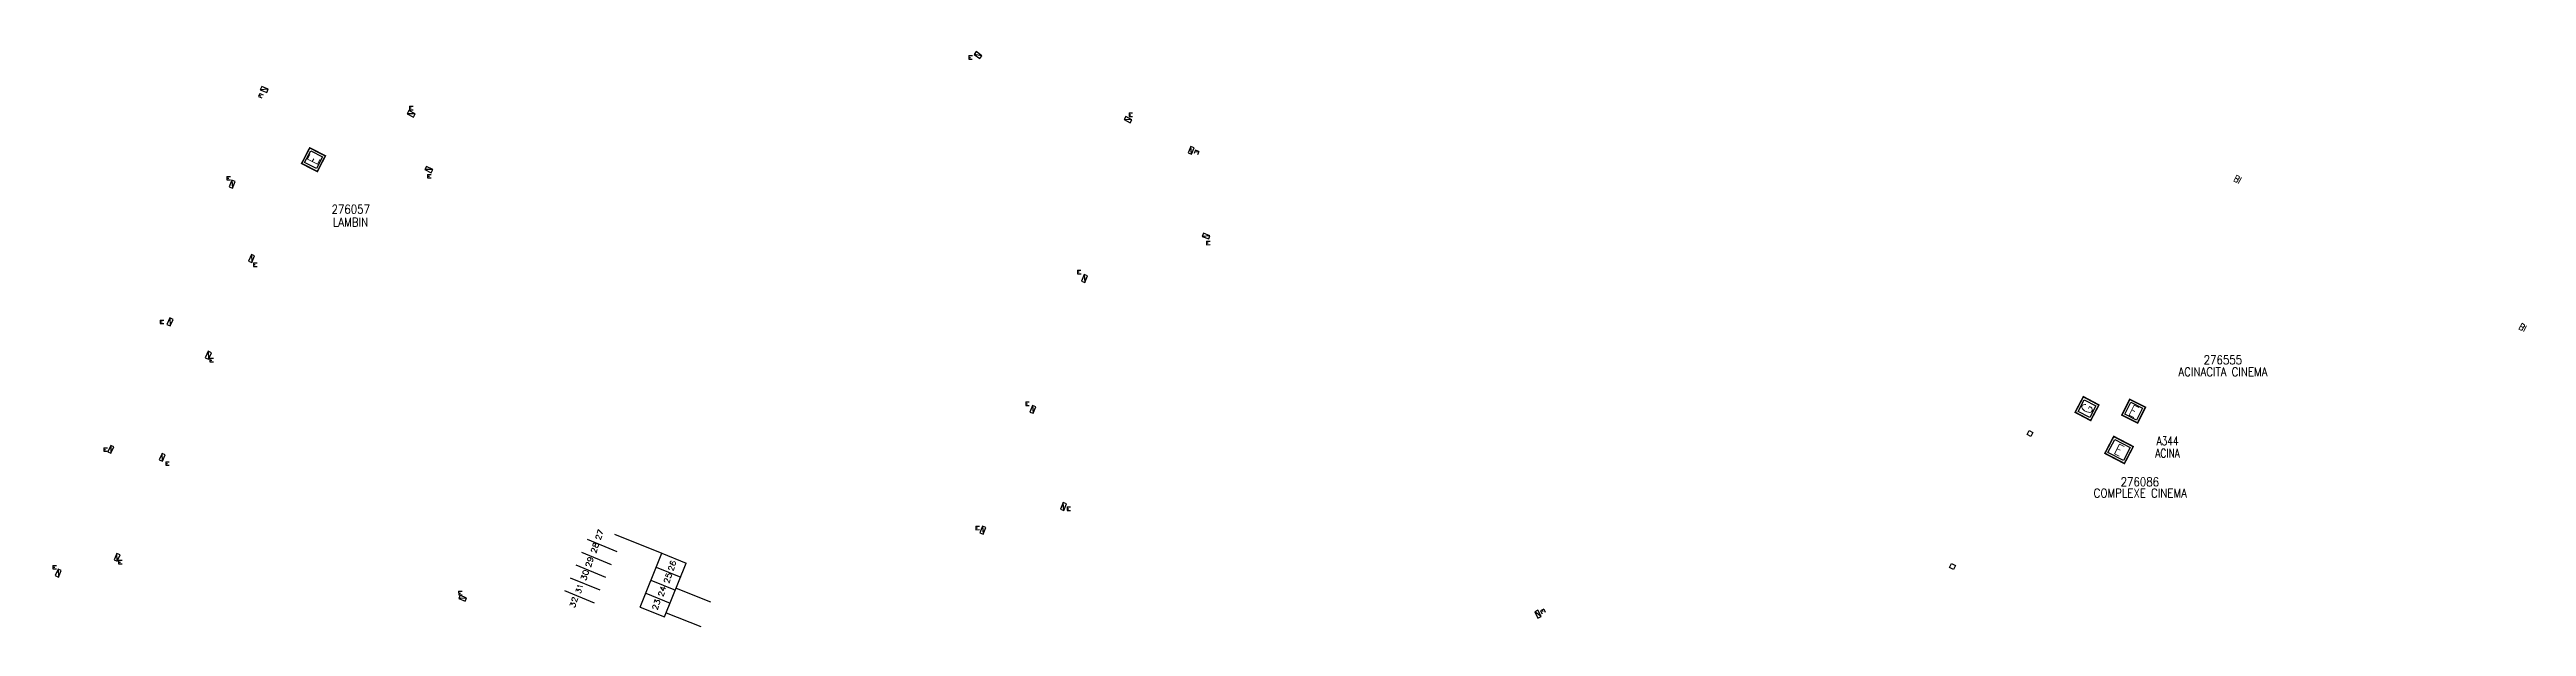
# Model space of a CAD drawing. Header units: millimetres. Extents: x 185009 to 186000, y 127000 to 127985.
# Drawn here: x 185356 to 185919, y 127052 to 127183 of the extents above; entities that cross this region are included whole.
import ezdxf
from ezdxf.enums import TextEntityAlignment as Align

# ---------------------------------------------------------------- set-up
doc = ezdxf.new("R2010")
doc.units = ezdxf.units.MM
doc.layers.get('0').update_dxf_attribs({"linetype": 'CONTINUOUS'})
for name, color, linetype in [('G_210', 7, 'CONTINUOUS'), ('M_200', 7, 'CONTINUOUS'), ('W0071', 7, 'CONTINUOUS'), ('W0103', 7, 'CONTINUOUS'), ('W0420', 7, 'CONTINUOUS'), ('W0430', 7, 'CONTINUOUS'), ('W0991', 7, 'CONTINUOUS')]:
    doc.layers.add(name, color=color, linetype=linetype)
doc.styles.add('M_ROMANS', font='ROMANS.shx', dxfattribs={"width": 0.75})
doc.styles.get("Standard").update_dxf_attribs({"font": 'romans.shx', "width": 0.85})

msp = doc.modelspace()

# ---------------------------------------------------------------- texts
at = {"layer": 'W0991', "color": 252, "width": 0.85}
for p in [(185852.58, 127153.14), (185917.41, 127119.45)]:
    msp.add_text('BI', height=1.5, rotation=332, dxfattribs=at).set_placement(p)
at = {"layer": 'W0991', "color": 252}
for s, width, p, p2 in [('27', 1.122772, (185481.34, 127071.23), (185482.1, 127073.58)), ('29', 1.153961, (185479.08, 127065.03), (185479.84, 127067.38)), ('28', 1.122772, (185480.3, 127068.25), (185481.06, 127070.61)), ('30', 1.122772, (185478.02, 127062.03), (185478.78, 127064.38)), ('25', 1.122772, (185496.89, 127061.36), (185497.65, 127063.71)), ('26', 1.122772, (185497.86, 127064.16), (185498.62, 127066.51)), ('32', 1.122772, (185475.49, 127055.87), (185476.25, 127058.22)), ('23', 1.122772, (185494.26, 127055.32), (185495.02, 127057.68)), ('24', 1.093226, (185495.58, 127058.34), (185496.34, 127060.7))]:
    msp.add_text(s, height=1.25, rotation=72.1312, dxfattribs=dict(at, width=width)).set_placement(p, p2, align=Align.FIT)
msp.add_text('31', height=1.25, rotation=73.1091, dxfattribs=at).set_placement((185476.84, 127059.11))

# ---------------------------------------------------------------- blocks, each defined once
blk = doc.blocks.new('*U73')
at = {"flags": 128}
for points in [[(0.8, 0.8), (-0.8, 0.8)], [(-0.8, 0.8), (-0.8, 0)], [(0.8, 0.8), (-0.8, 0)], [(-0.8, 0), (0.8, 0)], [(0.2, 2.23), (-0.53, 1.9)], [(-0.53, 1.9), (-0.2, 1.17)], [(-0.16, 2.07), (0, 1.7)], [(0.2, 2.23), (0.53, 1.5)], [(0.8, 0), (0.8, 0.8)]]:
    blk.add_lwpolyline(points, dxfattribs=at)
blk = doc.blocks.new('*U95')
at = {"flags": 128}
for points in [[(-1.47, 1.49), (-0.73, 1.81)], [(-1.47, 1.49), (-1.14, 0.76)], [(-1.3, 1.12), (-0.94, 1.28)], [(-1.14, 0.76), (-0.41, 1.08)], [(0.8, 0.8), (-0.8, 0.8)], [(-0.8, 0.8), (-0.8, 0)], [(0.8, 0.8), (-0.8, 0)], [(-0.8, 0), (0.8, 0)], [(0.8, 0), (0.8, 0.8)]]:
    blk.add_lwpolyline(points, dxfattribs=at)
blk = doc.blocks.new('T430')
at = {"flags": 128}
for points in [[(0.8, 0.8), (-0.8, 0.8)], [(-0.8, 0.8), (-0.8, 0)], [(0.8, 0.8), (-0.8, 0)], [(-0.8, 0), (0.8, 0)], [(-0.4, 2.1), (0.4, 2.1)], [(-0.4, 2.1), (-0.4, 1.3)], [(-0.4, 1.7), (0, 1.7)], [(-0.4, 1.3), (0.4, 1.3)], [(0.8, 0), (0.8, 0.8)]]:
    blk.add_lwpolyline(points, dxfattribs=at)
blk = doc.blocks.new('*U117')
at = {"flags": 128}
for points in [[(0.8, 0.8), (-0.8, 0.8)], [(-0.8, 0.8), (-0.8, 0)], [(0.8, 0.8), (-0.8, 0)], [(-0.8, 0), (0.8, 0)], [(1.1, 2.22), (0.37, 1.89)], [(0.37, 1.89), (0.7, 1.16)], [(0.74, 2.06), (0.9, 1.69)], [(0.8, 0), (0.8, 0.8)], [(1.1, 2.22), (1.43, 1.49)]]:
    blk.add_lwpolyline(points, dxfattribs=at)
blk = doc.blocks.new('*U120')
at = {"flags": 128}
for points in [[(0.8, 0.8), (-0.8, 0.8)], [(-0.8, 0.8), (-0.8, 0)], [(0.8, 0.8), (-0.8, 0)], [(-0.8, 0), (0.8, 0)], [(0.49, 0.99), (0.16, 1.72)], [(0.49, 0.99), (1.21, 1.32)], [(0.85, 1.15), (0.69, 1.52)], [(0.8, 0), (0.8, 0.8)], [(1.21, 1.32), (0.88, 2.05)]]:
    blk.add_lwpolyline(points, dxfattribs=at)
blk = doc.blocks.new('*U69')
at = {"flags": 128}
for points in [[(0.8, 0.8), (-0.8, 0.8)], [(-0.8, 0.8), (-0.8, 0)], [(0.8, 0.8), (-0.8, 0)], [(-0.8, 0), (0.8, 0)], [(-0.22, 1.18), (-0.52, 1.92)], [(-0.22, 1.18), (0.52, 1.48)], [(0.15, 1.33), (0, 1.7)], [(0.52, 1.48), (0.22, 2.22)], [(0.8, 0), (0.8, 0.8)]]:
    blk.add_lwpolyline(points, dxfattribs=at)
blk = doc.blocks.new('*U21')
at = {"layer": 'M_200', "color": 0, "linetype": 'Continuous', "const_width": 0.35, "flags": 128}
blk.add_lwpolyline([(5.37, 1.79), (3.58, -1.79), (0, 0), (1.79, 3.58)], close=True, dxfattribs=at)
at = {"layer": 'M_200', "color": 0, "linetype": 'Continuous'}
blk.add_lwpolyline([(2.01, 2.91), (4.7, 1.57), (3.35, -1.12), (0.67, 0.22)], close=True, dxfattribs=at)
at = {"layer": 'M_200', "insert": (2.68, 0.89), "char_height": 2.5, "width": 4, "attachment_point": 5, "rotation": 333.446}
blk.add_mtext('E', dxfattribs=at)
at = {"layer": 'M_200', "color": 0, "linetype": 'Continuous', "width": 0.85}
for tag, p in [('NUM', (2, 17.06)), ('NOM', (2, 10.65))]:
    blk.add_attdef(tag, text='', height=4, dxfattribs=at).set_placement(p, align=Align.MIDDLE)
at = {"layer": 'M_200', "color": 0, "linetype": 'Continuous', "style": 'M_ROMANS', "width": 0.75, "flags": 3}
for tag, p in [('DEF_COUP', (1.87, -5.49)), ('DEF_LEG', (1.87, -2.99)), ('DEF_TYPE', (1.87, -7.99))]:
    blk.add_attdef(tag, text='', height=1.2, dxfattribs=at).set_placement(p, align=Align.MIDDLE)
blk = doc.blocks.new('*U22')
at = {"layer": 'G_210', "color": 0, "linetype": 'Continuous', "const_width": 0.35, "flags": 128}
blk.add_lwpolyline([(-1.66, 5.41), (1.87, 3.53), (0, 0), (-3.53, 1.87)], close=True, dxfattribs=at)
at = {"layer": 'G_210', "color": 0, "linetype": 'Continuous'}
blk.add_lwpolyline([(-2.86, 2.08), (-1.46, 4.73), (1.2, 3.33), (-0.21, 0.68)], close=True, dxfattribs=at)
at = {"layer": 'G_210', "insert": (-0.83, 2.7), "char_height": 2.5, "width": 4, "attachment_point": 5, "rotation": 62.096}
blk.add_mtext('G', dxfattribs=at)
at = {"layer": 'G_210', "color": 0, "linetype": 'Continuous', "width": 0.75}
for tag, height, p in [('NUM', 4, (2, 16)), ('NOM', 4, (2, 11)), ('BCL', 3, (2, 7))]:
    blk.add_attdef(tag, text='', height=height, dxfattribs=at).set_placement(p, align=Align.MIDDLE)
at = {"layer": 'G_210', "color": 0, "linetype": 'Continuous', "width": 0.75, "flags": 3}
for tag, p in [('DEF_COUP', (2.14, -5.61)), ('DEF_LEG', (2.14, -3.11)), ('DEF_TYPE', (2.14, -8.11))]:
    blk.add_attdef(tag, text='', height=1.2, dxfattribs=at).set_placement(p, align=Align.MIDDLE)
blk = doc.blocks.new('*U72')
at = {"flags": 128}
for points in [[(0.8, 0.8), (-0.8, 0.8)], [(-0.8, 0.8), (-0.8, 0)], [(0.8, 0.8), (-0.8, 0)], [(-0.8, 0), (0.8, 0)], [(0.98, 2.52), (0.24, 2.22)], [(0.24, 2.22), (0.53, 1.48)], [(0.61, 2.37), (0.76, 2)], [(0.8, 0), (0.8, 0.8)], [(0.98, 2.52), (1.27, 1.77)]]:
    blk.add_lwpolyline(points, dxfattribs=at)
blk = doc.blocks.new('*U118')
at = {"flags": 128}
for points in [[(-0.33, 1.99), (-1.06, 1.66)], [(-1.06, 1.66), (-0.73, 0.93)], [(0.8, 0.8), (-0.8, 0.8)], [(-0.8, 0.8), (-0.8, 0)], [(0.8, 0.8), (-0.8, 0)], [(-0.8, 0), (0.8, 0)], [(-0.69, 1.83), (-0.53, 1.46)], [(-0.33, 1.99), (0, 1.26)], [(0.8, 0), (0.8, 0.8)]]:
    blk.add_lwpolyline(points, dxfattribs=at)
blk = doc.blocks.new('*U119')
at = {"flags": 128}
for points in [[(0.8, 0.8), (-0.8, 0.8)], [(-0.8, 0.8), (-0.8, 0)], [(0.8, 0.8), (-0.8, 0)], [(-0.8, 0), (0.8, 0)], [(0.59, 1.53), (0.27, 2.26)], [(0.59, 1.53), (1.32, 1.86)], [(0.96, 1.69), (0.79, 2.06)], [(0.8, 0), (0.8, 0.8)], [(1.32, 1.86), (0.99, 2.59)]]:
    blk.add_lwpolyline(points, dxfattribs=at)
blk = doc.blocks.new('*U125')
at = {"flags": 128}
for points in [[(0.8, 0.8), (-0.8, 0.8)], [(-0.8, 0.8), (-0.8, 0)], [(0.8, 0.8), (-0.8, 0)], [(-0.8, 0), (0.8, 0)], [(0.8, 0), (0.8, 0.8)], [(-0.49, -0.22), (-1.21, -0.55)], [(-1.21, -0.55), (-0.88, -1.28)], [(-0.85, -0.39), (-0.68, -0.75)], [(-0.49, -0.22), (-0.15, -0.95)]]:
    blk.add_lwpolyline(points, dxfattribs=at)
blk = doc.blocks.new('*U149')
at = {"layer": 'M_200', "color": 0, "linetype": 'Continuous', "const_width": 0.35, "flags": 128}
blk.add_lwpolyline([(5, 4.34), (5, 0), (0, 0), (0, 4.34)], close=True, dxfattribs=at)
at = {"layer": 'M_200', "color": 0, "linetype": 'Continuous'}
blk.add_lwpolyline([(0.5, 3.84), (4.5, 3.84), (4.5, 0.5), (0.5, 0.5)], close=True, dxfattribs=at)
at = {"layer": 'M_200', "insert": (2.5, 2.17), "char_height": 2.5, "width": 5, "attachment_point": 5}
blk.add_mtext('E', dxfattribs=at)
at = {"layer": 'M_200', "color": 0, "linetype": 'Continuous', "width": 0.85}
for tag, p in [('NUM', (2, 17.06)), ('NOM', (2, 10.65))]:
    blk.add_attdef(tag, text='', height=4, dxfattribs=at).set_placement(p, align=Align.MIDDLE)
at = {"layer": 'M_200', "color": 0, "linetype": 'Continuous', "style": 'M_ROMANS', "width": 0.75, "flags": 3}
for tag, p in [('DEF_COUP', (1.87, -5.49)), ('DEF_LEG', (1.87, -2.99)), ('DEF_TYPE', (1.87, -7.99))]:
    blk.add_attdef(tag, text='', height=1.2, dxfattribs=at).set_placement(p, align=Align.MIDDLE)
blk = doc.blocks.new('*U123')
at = {"flags": 128}
for points in [[(-0.53, 2.59), (-1.26, 2.26)], [(-1.26, 2.26), (-0.94, 1.53)], [(-0.9, 2.42), (-0.73, 2.06)], [(0.8, 0.8), (-0.8, 0.8)], [(-0.8, 0.8), (-0.8, 0)], [(0.8, 0.8), (-0.8, 0)], [(-0.8, 0), (0.8, 0)], [(-0.53, 2.59), (-0.21, 1.86)], [(0.8, 0), (0.8, 0.8)]]:
    blk.add_lwpolyline(points, dxfattribs=at)
blk = doc.blocks.new('*U71')
at = {"flags": 128}
for points in [[(0.8, 0.8), (-0.8, 0.8)], [(-0.8, 0.8), (-0.8, 0)], [(0.8, 0.8), (-0.8, 0)], [(-0.8, 0), (0.8, 0)], [(1.17, 2.59), (0.43, 2.3)], [(0.43, 2.3), (0.72, 1.55)], [(0.8, 2.44), (0.95, 2.07)], [(0.8, 0), (0.8, 0.8)], [(1.17, 2.59), (1.46, 1.85)]]:
    blk.add_lwpolyline(points, dxfattribs=at)
blk = doc.blocks.new('*U126')
at = {"flags": 128}
for points in [[(0.8, 0.8), (-0.8, 0.8)], [(-0.8, 0.8), (-0.8, 0)], [(0.8, 0.8), (-0.8, 0)], [(-0.8, 0), (0.8, 0)], [(0.8, 0), (0.8, 0.8)], [(-0.74, -0.39), (-1.47, -0.71)], [(-1.47, -0.71), (-1.15, -1.44)], [(-1.1, -0.55), (-0.94, -0.92)], [(-0.74, -0.39), (-0.42, -1.13)]]:
    blk.add_lwpolyline(points, dxfattribs=at)
blk = doc.blocks.new('*U76')
at = {"flags": 128}
for points in [[(0.8, 0.8), (-0.8, 0.8)], [(-0.8, 0.8), (-0.8, 0)], [(0.8, 0.8), (-0.8, 0)], [(-0.8, 0), (0.8, 0)], [(0.8, 0), (0.8, 0.8)], [(0.53, -0.65), (1.27, -0.35)], [(0.53, -0.65), (0.83, -1.39)], [(0.68, -1.02), (1.05, -0.87)], [(0.83, -1.39), (1.57, -1.09)]]:
    blk.add_lwpolyline(points, dxfattribs=at)
blk = doc.blocks.new('*U19')
at = {"layer": 'M_200', "color": 0, "linetype": 'Continuous', "const_width": 0.35, "flags": 128}
blk.add_lwpolyline([(-1.73, 5.39), (1.83, 3.56), (0, 0), (-3.56, 1.83)], close=True, dxfattribs=at)
at = {"layer": 'M_200', "color": 0, "linetype": 'Continuous'}
blk.add_lwpolyline([(-2.89, 2.04), (-1.51, 4.71), (1.15, 3.34), (-0.22, 0.67)], close=True, dxfattribs=at)
at = {"layer": 'M_200', "insert": (-0.87, 2.69), "char_height": 2.5, "width": 4, "attachment_point": 5, "rotation": 62.8175}
blk.add_mtext('E', dxfattribs=at)
at = {"layer": 'M_200', "color": 0, "linetype": 'Continuous', "width": 0.85}
for tag, p in [('NUM', (2, 17.06)), ('NOM', (2, 10.65))]:
    blk.add_attdef(tag, text='', height=4, dxfattribs=at).set_placement(p, align=Align.MIDDLE)
at = {"layer": 'M_200', "color": 0, "linetype": 'Continuous', "style": 'M_ROMANS', "width": 0.75, "flags": 3}
for tag, p in [('DEF_COUP', (1.87, -5.49)), ('DEF_LEG', (1.87, -2.99)), ('DEF_TYPE', (1.87, -7.99))]:
    blk.add_attdef(tag, text='', height=1.2, dxfattribs=at).set_placement(p, align=Align.MIDDLE)
blk = doc.blocks.new('*U124')
at = {"flags": 128}
for points in [[(0.8, 0.8), (-0.8, 0.8)], [(-0.8, 0.8), (-0.8, 0)], [(0.8, 0.8), (-0.8, 0)], [(-0.8, 0), (0.8, 0)], [(1.18, 2.19), (0.45, 1.88)], [(0.45, 1.88), (0.76, 1.14)], [(0.8, 0), (0.8, 0.8)], [(0.82, 2.03), (0.97, 1.66)], [(1.18, 2.19), (1.5, 1.45)]]:
    blk.add_lwpolyline(points, dxfattribs=at)
blk = doc.blocks.new('*U131')
at = {"flags": 128}
for points in [[(0.8, 0.8), (-0.8, 0.8)], [(-0.8, 0.8), (-0.8, 0)], [(0.8, 0.8), (-0.8, 0)], [(-0.8, 0), (0.8, 0)], [(0.8, 0), (0.8, 0.8)], [(0.27, -0.72), (0.97, -0.35)], [(0.27, -0.72), (0.64, -1.43)], [(0.46, -1.08), (0.81, -0.89)], [(0.64, -1.43), (1.35, -1.05)]]:
    blk.add_lwpolyline(points, dxfattribs=at)
blk = doc.blocks.new('*U97')
at = {"flags": 128}
for points in [[(0.8, 0.8), (-0.8, 0.8)], [(-0.8, 0.8), (-0.8, 0)], [(0.8, 0.8), (-0.8, 0)], [(-0.8, 0), (0.8, 0)], [(-0.55, 1.85), (0.15, 2.25)], [(-0.55, 1.85), (-0.15, 1.15)], [(-0.35, 1.5), (0, 1.7)], [(-0.15, 1.15), (0.55, 1.55)], [(0.8, 0), (0.8, 0.8)]]:
    blk.add_lwpolyline(points, dxfattribs=at)
blk = doc.blocks.new('*U132')
at = {"flags": 128}
for points in [[(-1.14, 1.76), (-0.44, 2.13)], [(-1.14, 1.76), (-0.76, 1.05)], [(-0.95, 1.4), (-0.6, 1.59)], [(0.8, 0.8), (-0.8, 0.8)], [(-0.8, 0.8), (-0.8, 0)], [(0.8, 0.8), (-0.8, 0)], [(-0.8, 0), (0.8, 0)], [(-0.76, 1.05), (-0.06, 1.43)], [(0.8, 0), (0.8, 0.8)]]:
    blk.add_lwpolyline(points, dxfattribs=at)
blk = doc.blocks.new('*U127')
at = {"flags": 128}
for points in [[(0.8, 0.8), (-0.8, 0.8)], [(-0.8, 0.8), (-0.8, 0)], [(0.8, 0.8), (-0.8, 0)], [(-0.8, 0), (0.8, 0)], [(0.8, 0), (0.8, 0.8)], [(-0.59, -0.81), (0.21, -0.81)], [(-0.59, -0.81), (-0.59, -1.61)], [(-0.59, -1.21), (-0.19, -1.21)], [(-0.59, -1.61), (0.21, -1.61)]]:
    blk.add_lwpolyline(points, dxfattribs=at)
blk = doc.blocks.new('*U140')
at = {"flags": 128}
for points in [[(0.8, 0.8), (-0.8, 0.8)], [(-0.8, 0.8), (-0.8, 0)], [(0.8, 0.8), (-0.8, 0)], [(-0.8, 0), (0.8, 0)], [(0.8, 0), (0.8, 0.8)], [(-1.63, -0.92), (-0.97, -0.45)], [(-1.63, -0.92), (-1.16, -1.57)], [(-1.39, -1.24), (-1.07, -1.01)], [(-1.16, -1.57), (-0.51, -1.1)]]:
    blk.add_lwpolyline(points, dxfattribs=at)

# ---------------------------------------------------------------- linework, layer by layer
at = {"layer": 'W0071', "color": 252, "linetype": 'ByBlock', "lineweight": -3}
for p, q in [((185484.52, 127072.75), (185495.31, 127068.36)), ((185498.56, 127060.41), (185506.41, 127057.29)), ((185496.32, 127054.85), (185504.19, 127051.72))]:
    msp.add_line(p, q, dxfattribs=at)
at = {"layer": 'W0103', "color": 252, "linetype": 'ByBlock', "lineweight": -3}
for p, q in [((185477.04, 127068.65), (185483.78, 127065.85)), ((185478.32, 127071.58), (185485.06, 127068.78)), ((185490.37, 127056.13), (185495.31, 127068.36)), ((185495.31, 127068.36), (185500.87, 127066.11)), ((185474.48, 127062.79), (185481.24, 127060.02)), ((185475.76, 127065.72), (185482.5, 127062.92)), ((185492.84, 127062.24), (185498.4, 127060)), ((185494.04, 127065.21), (185499.6, 127062.96)), ((185495.93, 127053.89), (185500.87, 127066.11)), ((185473.2, 127059.87), (185479.95, 127057.06)), ((185490.37, 127056.13), (185495.93, 127053.89)), ((185491.65, 127059.28), (185497.2, 127057.04))]:
    msp.add_line(p, q, dxfattribs=at)
at = {"layer": 'W0420', "color": 252, "flags": 128}
for points in [[(185806.2, 127096.29), (185807.09, 127095.84), (185806.64, 127094.95), (185805.75, 127095.4), (185806.2, 127096.29)], [(185788.6, 127066.04), (185789.49, 127065.59), (185789.04, 127064.7), (185788.15, 127065.15), (185788.6, 127066.04)]]:
    msp.add_lwpolyline(points, dxfattribs=at)

# ---------------------------------------------------------------- block references
at = {"layer": 'G_210'}
ref = msp.add_blockref('*U22', (185820.22, 127098.57), dxfattribs=at)
ref.add_attrib('NUM', 'A344', dxfattribs={"color": 0, "linetype": 'Continuous', "height": 2, "width": 0.75}).set_placement((185837.71, 127093.93), align=Align.MIDDLE)
ref.add_attrib('NOM', 'ACINA', dxfattribs={"color": 0, "linetype": 'Continuous', "height": 2, "width": 0.75}).set_placement((185837.71, 127091.13), align=Align.MIDDLE)
at = {"layer": 'M_200'}
ref = msp.add_blockref('*U19', (185416.97, 127155.2), dxfattribs=at)
ref.add_attrib('NUM', '276057', dxfattribs={"color": 0, "linetype": 'Continuous', "height": 2, "width": 0.85}).set_placement((185424.57, 127146.62), align=Align.MIDDLE)
ref.add_attrib('NOM', 'LAMBIN', dxfattribs={"color": 0, "linetype": 'Continuous', "height": 2, "width": 0.85}).set_placement((185424.52, 127143.67), align=Align.MIDDLE)
ref = msp.add_blockref('*U21', (185827.32, 127099.8), dxfattribs=at)
ref.add_attrib('NUM', '276555', dxfattribs={"color": 0, "linetype": 'Continuous', "height": 2, "width": 0.85}).set_placement((185850.29, 127112.36), align=Align.MIDDLE)
ref.add_attrib('NOM', 'ACINACITA CINEMA', dxfattribs={"color": 0, "linetype": 'Continuous', "height": 2, "width": 0.85}).set_placement((185850.3, 127109.64), align=Align.MIDDLE)
ref = msp.add_blockref('*U149', (185823.46, 127091.1), dxfattribs=dict(at, rotation=332.422913484778))
ref.add_attrib('NUM', '276086', dxfattribs={"color": 0, "linetype": 'Continuous', "height": 2, "width": 0.85}).set_placement((185831.4, 127084.61), align=Align.MIDDLE)
ref.add_attrib('NOM', 'COMPLEXE CINEMA', dxfattribs={"color": 0, "linetype": 'Continuous', "height": 2, "width": 0.85}).set_placement((185831.51, 127082.05), align=Align.MIDDLE)
at = {"layer": 'W0430'}
for name, p, rotation in [('*U140', (185566.97, 127181.36), 324.4645413691591), ('*U127', (185404.75, 127173.5), 337.5828203508351), ('*U132', (185438.11, 127167.97), 331.7751652050852), ('*U97', (185601.12, 127166.65), 330.0631058882789), ('T430', (185615.32, 127160.17), 247.6957638174046), ('*U124', (185397.97, 127152.16), 67.0466169608536), ('*U131', (185442.15, 127155.3), 331.970246509278), ('*U76', (185618.92, 127140.16), 338.2979066367791), ('*U126', (185402.4, 127135.26), 66.64418348047401), ('*U71', (185591.81, 127130.71), 68.48486494414261), ('*U123', (185383.84, 127120.84), 65.95221128506714), ('*U125', (185392.56, 127113.25), 65.4109036244427), ('*U72', (185580.04, 127100.95), 68.41081018258083), ('*U118', (185370.38, 127091.86), 65.73464457111922), ('*U119', (185381.35, 127090.36), 245.6786277575127), ('*U69', (185586.28, 127079.14), 247.7281938265106), ('*U73', (185568.69, 127073.48), 67.10544546337086), ('*U120', (185371.08, 127067.62), 245.6405002808224), ('*U117', (185358.43, 127063.69), 65.70405585947248), ('*U95', (185449.85, 127057.76), 336.1229177887949), ('T430', (185694.16, 127054.32), 297.5872102928863)]:
    msp.add_blockref(name, p, dxfattribs=dict(at, rotation=rotation))

msp.set_redraw_order([(e.dxf.handle, doc.entitydb.next_handle()) for e in msp.query("TEXT MTEXT ATTDEF DIMENSION ARC_DIMENSION")])  # texts and dimensions are drawn at this point

doc.saveas('drawing.dxf')
